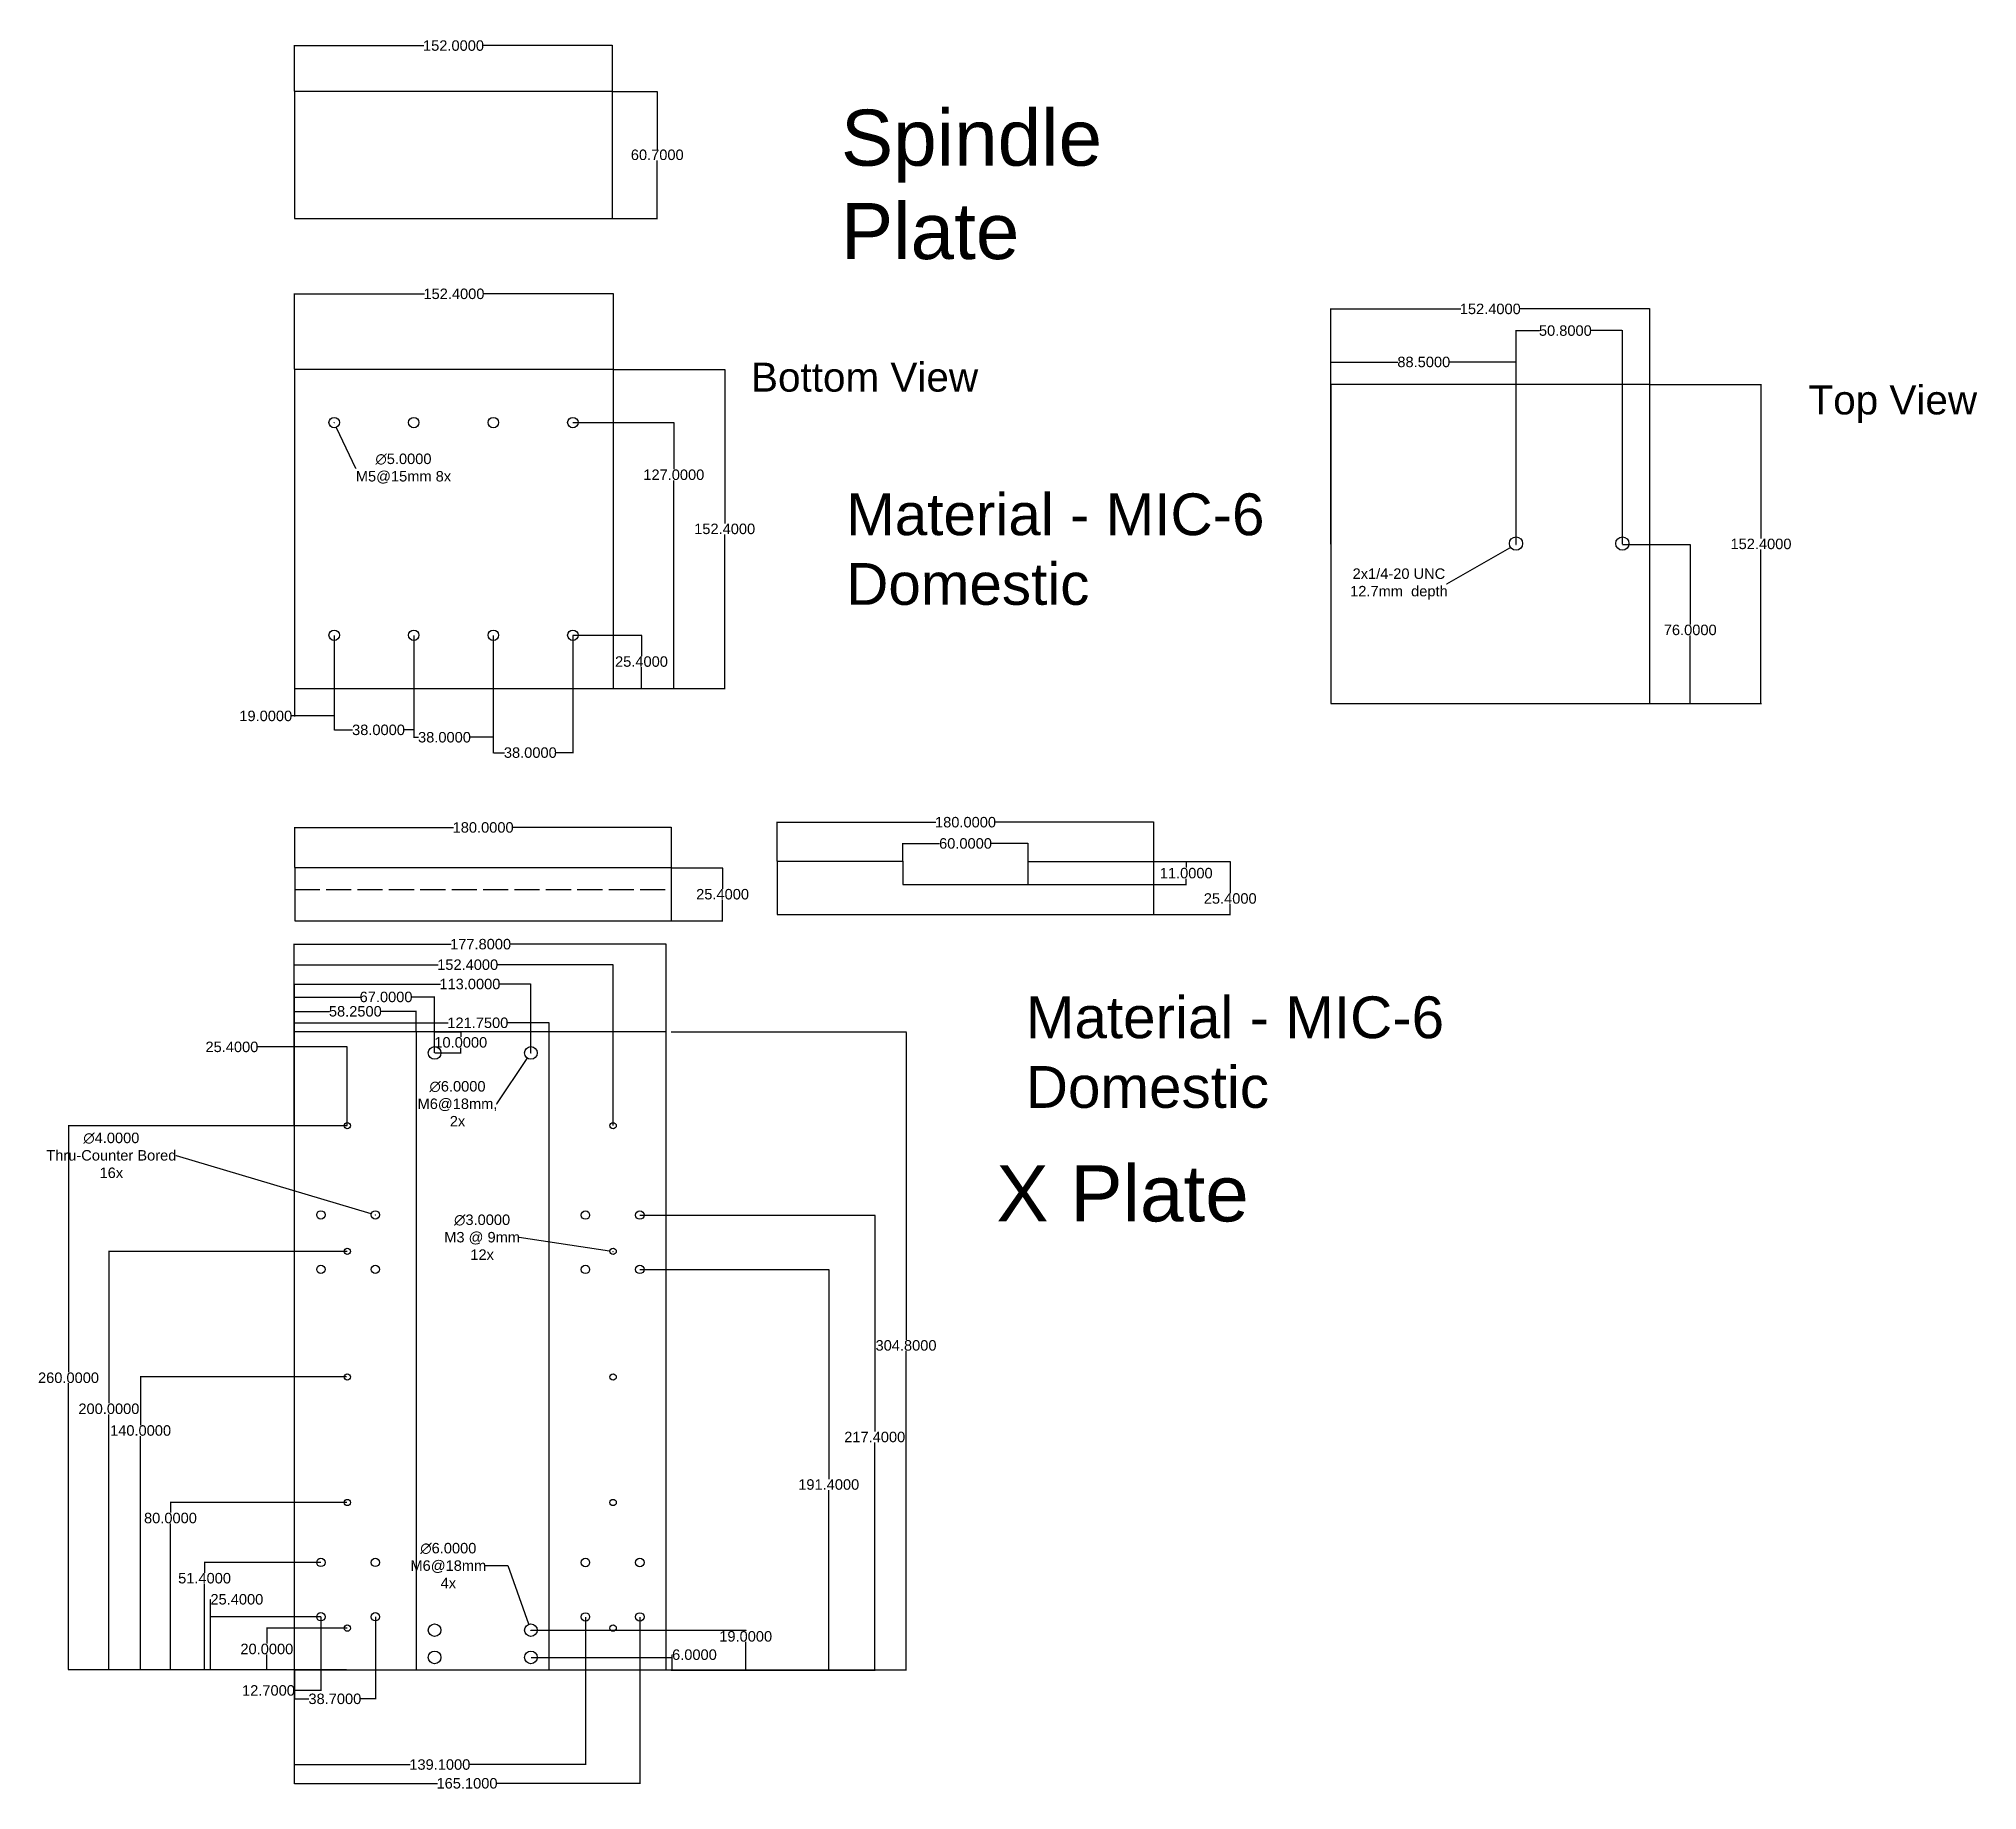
# Model space of a CAD drawing. Header units: inches. Extents: x -54 to 1859, y 85 to 1091.
# Drawn here: x 933 to 1859, y 85 to 922 of the extents above; entities that cross this region are included whole.
import ezdxf

# ---------------------------------------------------------------- set-up
doc = ezdxf.new("R2010")
doc.units = ezdxf.units.IN
doc.header["$MEASUREMENT"] = 0
doc.header["$PDMODE"] = 96
doc.linetypes.add('ACAD_ISO02W100', pattern=[15, 12, -3])
doc.styles.get("Standard").update_dxf_attribs({"font": 'arial.ttf'})
doc.dimstyles.get("Standard").update_dxf_attribs({"dimtxt": 5, "dimasz": 0.18, "dimexe": 0.18, "dimexo": 0.0625, "dimgap": 0.09, "dimtad": 0, "dimtih": 1, "dimtoh": 1, "dimdec": 4, "dimzin": 0, "dimdsep": 46, "dimtxsty": 'Standard', "dimcen": 0.09, "dimadec": 0, "dimazin": 0, "dimtfac": 1, "dimtdec": 4, "dimtofl": 0, "dimtmove": 0, "dimatfit": 3, "dimfxl": 1, "dimtolj": 1, "dimtzin": 0, "dimlwd": 30, "dimarcsym": 0})

msp = doc.modelspace()

# ---------------------------------------------------------------- texts
at = {"insert": (1316.0259, 888.05953), "char_height": 26.7753304, "width": 197.4866162, "attachment_point": 1}
msp.add_mtext('Spindle Plate ', dxfattribs=at)
at = {"attachment_point": 1}
for s, width, heights, insert, char_height in [('Bottom View', 141.5832985, [35.78069], (1273.0728, 767.18541), 13.8350784), ('Top View', 141.5832985, [35.78069], (1778.22941, 756.28922), 13.835078), ('Material - MIC-6 Domestic', 260.8120034, [85.10151], (1318.52962, 704.72668), 19.9598997), ('Material - MIC-6 Domestic', 260.8120034, [85.10151], (1404.33769, 464.40953), 19.9598997), ('X Plate', 223.5012079, [71.5866], (1390.27381, 383.68302), 26.77533)]:
    msp.add_mtext_dynamic_manual_height_columns(s, width=width, gutter_width=1, heights=heights, dxfattribs=dict(at, insert=insert, char_height=char_height))

# ---------------------------------------------------------------- blocks, each defined once
blk = doc.blocks.new('*U21')
blk.add_circle((0, 0), 2.5)
blk = doc.blocks.new('*U22')
at = {"color": 0, "linetype": 'ByBlock', "lineweight": -2, "transparency": 16777216}
for p in [(769, 646), (807, 646), (845, 646), (883, 646)]:
    blk.add_blockref('*U21', p, dxfattribs=at)
blk = doc.blocks.new('*U23')
blk.add_circle((0, 0), 2.5)
blk = doc.blocks.new('*U24')
at = {"color": 0, "linetype": 'ByBlock', "lineweight": -2, "transparency": 16777216}
for p in [(769, 758), (807, 758), (845, 758), (883, 758)]:
    blk.add_blockref('*U23', p, dxfattribs=at)
blk = doc.blocks.new('*D25')
at = {"color": 0, "lineweight": -2, "transparency": 16777216}
for p, q in [((1054.95, 631.49), (1054.95, 598.21)), ((1073.95, 636.89), (1073.95, 598.21))]:
    blk.add_line(p, q, dxfattribs=at)
at = {"color": 0, "lineweight": 30, "transparency": 16777216}
for p, q in [((1054.95, 598.39), (1053.42, 598.39)), ((1073.77, 598.39), (1055.13, 598.39))]:
    blk.add_line(p, q, dxfattribs=at)
at = {"color": 0, "transparency": 16777216}
for points in [[(1055.13, 598.42), (1055.13, 598.36), (1054.95, 598.39)], [(1073.77, 598.42), (1073.77, 598.36), (1073.95, 598.39)]]:
    blk.add_solid(points, dxfattribs=at)
at = {"layer": 'Defpoints', "color": 0, "transparency": 16777216}
for p in [(1054.95, 631.55), (1073.95, 636.95), (1054.95, 598.39)]:
    blk.add_point(p, dxfattribs=at)
at = {"color": 0, "transparency": 16777216, "insert": (1041.25, 598.39), "char_height": 5, "attachment_point": 5}
blk.add_mtext('\\A1;19.0000', dxfattribs=at)
blk = doc.blocks.new('*D26')
at = {"color": 0, "lineweight": -2, "transparency": 16777216}
for p, q in [((1073.95, 631.55), (1073.95, 591.55)), ((1111.95, 636.89), (1111.95, 591.55))]:
    blk.add_line(p, q, dxfattribs=at)
at = {"color": 0, "lineweight": 30, "transparency": 16777216}
for p, q in [((1074.13, 591.73), (1082.71, 591.73)), ((1111.77, 591.73), (1107.51, 591.73))]:
    blk.add_line(p, q, dxfattribs=at)
at = {"color": 0, "transparency": 16777216}
for points in [[(1074.13, 591.76), (1074.13, 591.7), (1073.95, 591.73)], [(1111.77, 591.76), (1111.77, 591.7), (1111.95, 591.73)]]:
    blk.add_solid(points, dxfattribs=at)
at = {"layer": 'Defpoints', "color": 0, "transparency": 16777216}
for p in [(1073.95, 631.61), (1111.95, 636.95), (1111.95, 591.73)]:
    blk.add_point(p, dxfattribs=at)
at = {"color": 0, "transparency": 16777216, "insert": (1095.11, 591.73), "char_height": 5, "attachment_point": 5}
blk.add_mtext('\\A1;38.0000', dxfattribs=at)
blk = doc.blocks.new('*D27')
at = {"color": 0, "lineweight": -2, "transparency": 16777216}
for p, q in [((1111.95, 636.89), (1111.95, 588.02)), ((1149.95, 636.89), (1149.95, 588.02))]:
    blk.add_line(p, q, dxfattribs=at)
at = {"color": 0, "lineweight": 30, "transparency": 16777216}
for p, q in [((1112.13, 588.2), (1114.22, 588.2)), ((1149.77, 588.2), (1139.03, 588.2))]:
    blk.add_line(p, q, dxfattribs=at)
at = {"color": 0, "transparency": 16777216}
for points in [[(1112.13, 588.23), (1112.13, 588.17), (1111.95, 588.2)], [(1149.77, 588.23), (1149.77, 588.17), (1149.95, 588.2)]]:
    blk.add_solid(points, dxfattribs=at)
at = {"layer": 'Defpoints', "color": 0, "transparency": 16777216}
for p in [(1111.95, 636.95), (1149.95, 636.95), (1149.95, 588.2)]:
    blk.add_point(p, dxfattribs=at)
at = {"color": 0, "transparency": 16777216, "insert": (1126.63, 588.2), "char_height": 5, "attachment_point": 5}
blk.add_mtext('\\A1;38.0000', dxfattribs=at)
blk = doc.blocks.new('*D28')
at = {"color": 0, "lineweight": -2, "transparency": 16777216}
for p, q in [((1149.95, 636.89), (1149.95, 580.68)), ((1187.95, 636.89), (1187.95, 580.68))]:
    blk.add_line(p, q, dxfattribs=at)
at = {"color": 0, "lineweight": 30, "transparency": 16777216}
for p, q in [((1150.13, 580.86), (1155.23, 580.86)), ((1187.77, 580.86), (1180.03, 580.86))]:
    blk.add_line(p, q, dxfattribs=at)
at = {"color": 0, "transparency": 16777216}
for points in [[(1150.13, 580.89), (1150.13, 580.83), (1149.95, 580.86)], [(1187.77, 580.89), (1187.77, 580.83), (1187.95, 580.86)]]:
    blk.add_solid(points, dxfattribs=at)
at = {"layer": 'Defpoints', "color": 0, "transparency": 16777216}
for p in [(1149.95, 636.95), (1187.95, 636.95), (1187.95, 580.86)]:
    blk.add_point(p, dxfattribs=at)
at = {"color": 0, "transparency": 16777216, "insert": (1167.63, 580.86), "char_height": 5, "attachment_point": 5}
blk.add_mtext('\\A1;38.0000', dxfattribs=at)
blk = doc.blocks.new('*D29')
at = {"color": 0, "lineweight": -2, "transparency": 16777216}
for p, q in [((1188.02, 636.95), (1220.92, 636.95)), ((1188.02, 611.55), (1220.92, 611.55))]:
    blk.add_line(p, q, dxfattribs=at)
at = {"color": 0, "lineweight": 30, "transparency": 16777216}
for p, q in [((1220.74, 636.77), (1220.74, 627.01)), ((1220.74, 611.73), (1220.74, 621.72))]:
    blk.add_line(p, q, dxfattribs=at)
at = {"color": 0, "transparency": 16777216}
for points in [[(1220.71, 636.77), (1220.77, 636.77), (1220.74, 636.95)], [(1220.71, 611.73), (1220.77, 611.73), (1220.74, 611.55)]]:
    blk.add_solid(points, dxfattribs=at)
at = {"layer": 'Defpoints', "color": 0, "transparency": 16777216}
for p in [(1187.95, 636.95), (1187.95, 611.55), (1220.74, 611.55)]:
    blk.add_point(p, dxfattribs=at)
at = {"color": 0, "transparency": 16777216, "insert": (1220.74, 624.36), "char_height": 5, "attachment_point": 5}
blk.add_mtext('\\A1;25.4000', dxfattribs=at)
blk = doc.blocks.new('*D30')
at = {"color": 0, "lineweight": -2, "transparency": 16777216}
for p, q in [((1188.02, 738.55), (1236.36, 738.55)), ((1188.08, 611.55), (1236.36, 611.55))]:
    blk.add_line(p, q, dxfattribs=at)
at = {"color": 0, "lineweight": 30, "transparency": 16777216}
for p, q in [((1236.18, 738.37), (1236.18, 716.25)), ((1236.18, 611.73), (1236.18, 710.96))]:
    blk.add_line(p, q, dxfattribs=at)
at = {"color": 0, "transparency": 16777216}
for points in [[(1236.15, 738.37), (1236.21, 738.37), (1236.18, 738.55)], [(1236.15, 611.73), (1236.21, 611.73), (1236.18, 611.55)]]:
    blk.add_solid(points, dxfattribs=at)
at = {"layer": 'Defpoints', "color": 0, "transparency": 16777216}
for p in [(1187.95, 738.55), (1188.02, 611.55), (1236.18, 611.55)]:
    blk.add_point(p, dxfattribs=at)
at = {"color": 0, "transparency": 16777216, "insert": (1236.18, 713.61), "char_height": 5, "attachment_point": 5}
blk.add_mtext('\\A1;127.0000', dxfattribs=at)
blk = doc.blocks.new('*U49')
blk.add_circle((55, 0), 1.5)
blk = doc.blocks.new('*U50')
at = {"color": 0, "linetype": 'ByBlock', "lineweight": -2, "transparency": 16777216, "rotation": 270}
for p in [(725, 400), (725, 340), (725, 280), (725, 220), (725, 160)]:
    blk.add_blockref('*U49', p, dxfattribs=at)
blk = doc.blocks.new('*U51')
blk.add_circle((55, 0), 1.5)
blk = doc.blocks.new('*U52')
at = {"color": 0, "linetype": 'ByBlock', "lineweight": -2, "transparency": 16777216, "rotation": 270}
for p in [(725, 400), (725, 340), (725, 280), (725, 220), (725, 160)]:
    blk.add_blockref('*U51', p, dxfattribs=at)
blk = doc.blocks.new('*D53')
at = {"color": 0, "lineweight": -2, "transparency": 16777216}
for p, q in [((1167.97, 148.62), (1235.56, 148.62)), ((1174.97, 142.62), (1235.56, 142.62))]:
    blk.add_line(p, q, dxfattribs=at)
at = {"color": 0, "lineweight": 30, "transparency": 16777216}
for p, q in [((1235.38, 148.62), (1235.38, 149.9)), ((1235.38, 149.9), (1235.56, 149.9)), ((1235.38, 142.8), (1235.38, 148.44))]:
    blk.add_line(p, q, dxfattribs=at)
at = {"color": 0, "transparency": 16777216}
for points in [[(1235.35, 148.44), (1235.41, 148.44), (1235.38, 148.62)], [(1235.35, 142.8), (1235.41, 142.8), (1235.38, 142.62)]]:
    blk.add_solid(points, dxfattribs=at)
at = {"layer": 'Defpoints', "color": 0, "transparency": 16777216}
for p in [(1167.91, 148.62), (1235.38, 148.62), (1174.91, 142.62)]:
    blk.add_point(p, dxfattribs=at)
at = {"color": 0, "transparency": 16777216, "insert": (1246.04, 149.9), "char_height": 5, "attachment_point": 5}
blk.add_mtext('\\A1;6.0000', dxfattribs=at)
blk = doc.blocks.new('*D54')
at = {"color": 0, "lineweight": -2, "transparency": 16777216}
for p, q in [((1079.91, 222.62), (995.55, 222.62)), ((1079.85, 142.62), (995.55, 142.62))]:
    blk.add_line(p, q, dxfattribs=at)
at = {"color": 0, "lineweight": 30, "transparency": 16777216}
for p, q in [((995.73, 222.44), (995.73, 217.83)), ((995.73, 142.8), (995.73, 212.55))]:
    blk.add_line(p, q, dxfattribs=at)
at = {"color": 0, "transparency": 16777216}
for points in [[(995.7, 222.44), (995.76, 222.44), (995.73, 222.62)], [(995.7, 142.8), (995.76, 142.8), (995.73, 142.62)]]:
    blk.add_solid(points, dxfattribs=at)
at = {"layer": 'Defpoints', "color": 0, "transparency": 16777216}
for p in [(1079.97, 222.62), (995.73, 142.62), (1079.91, 142.62)]:
    blk.add_point(p, dxfattribs=at)
at = {"color": 0, "transparency": 16777216, "insert": (995.73, 215.19), "char_height": 5, "attachment_point": 5}
blk.add_mtext('\\A1;80.0000', dxfattribs=at)
blk = doc.blocks.new('*D55')
at = {"color": 0, "lineweight": -2, "transparency": 16777216}
for p, q in [((1079.85, 282.62), (981.28, 282.62)), ((1079.79, 142.62), (981.28, 142.62))]:
    blk.add_line(p, q, dxfattribs=at)
at = {"color": 0, "lineweight": 30, "transparency": 16777216}
for p, q in [((981.46, 282.44), (981.46, 259.64)), ((981.46, 142.8), (981.46, 254.36))]:
    blk.add_line(p, q, dxfattribs=at)
at = {"color": 0, "transparency": 16777216}
for points in [[(981.43, 282.44), (981.49, 282.44), (981.46, 282.62)], [(981.43, 142.8), (981.49, 142.8), (981.46, 142.62)]]:
    blk.add_solid(points, dxfattribs=at)
at = {"layer": 'Defpoints', "color": 0, "transparency": 16777216}
for p in [(1079.91, 282.62), (981.46, 142.62), (1079.85, 142.62)]:
    blk.add_point(p, dxfattribs=at)
at = {"color": 0, "transparency": 16777216, "insert": (981.46, 257), "char_height": 5, "attachment_point": 5}
blk.add_mtext('\\A1;140.0000', dxfattribs=at)
blk = doc.blocks.new('*D56')
at = {"color": 0, "lineweight": -2, "transparency": 16777216}
for p, q in [((1167.97, 161.62), (1270.7, 161.62)), ((1234.91, 142.62), (1270.7, 142.62))]:
    blk.add_line(p, q, dxfattribs=at)
at = {"color": 0, "lineweight": 30, "transparency": 16777216}
for p, q in [((1270.52, 161.44), (1270.52, 161.28)), ((1270.52, 142.8), (1270.52, 156))]:
    blk.add_line(p, q, dxfattribs=at)
at = {"color": 0, "transparency": 16777216}
for points in [[(1270.49, 161.44), (1270.55, 161.44), (1270.52, 161.62)], [(1270.49, 142.8), (1270.55, 142.8), (1270.52, 142.62)]]:
    blk.add_solid(points, dxfattribs=at)
at = {"layer": 'Defpoints', "color": 0, "transparency": 16777216}
for p in [(1167.91, 161.62), (1234.85, 142.62), (1270.52, 142.62)]:
    blk.add_point(p, dxfattribs=at)
at = {"color": 0, "transparency": 16777216, "insert": (1270.52, 158.64), "char_height": 5, "attachment_point": 5}
blk.add_mtext('\\A1;19.0000', dxfattribs=at)
blk = doc.blocks.new('*D57')
at = {"color": 0, "lineweight": -2, "transparency": 16777216}
for p, q in [((1054.91, 412.74), (1054.91, 464.31)), ((1121.91, 437.48), (1121.91, 464.31))]:
    blk.add_line(p, q, dxfattribs=at)
at = {"color": 0, "lineweight": 30, "transparency": 16777216}
for p, q in [((1055.09, 464.13), (1086.31, 464.13)), ((1121.73, 464.13), (1111.14, 464.13))]:
    blk.add_line(p, q, dxfattribs=at)
at = {"color": 0, "transparency": 16777216}
for points in [[(1055.09, 464.16), (1055.09, 464.1), (1054.91, 464.13)], [(1121.73, 464.16), (1121.73, 464.1), (1121.91, 464.13)]]:
    blk.add_solid(points, dxfattribs=at)
at = {"layer": 'Defpoints', "color": 0, "transparency": 16777216}
for p in [(1054.91, 464.13), (1121.91, 437.42), (1054.91, 412.68)]:
    blk.add_point(p, dxfattribs=at)
at = {"color": 0, "transparency": 16777216, "insert": (1098.72, 464.13), "char_height": 5, "attachment_point": 5}
blk.add_mtext('\\A1;67.0000', dxfattribs=at)
blk = doc.blocks.new('*D58')
at = {"color": 0, "lineweight": -2, "transparency": 16777216}
for p, q in [((1054.91, 412.8), (1054.91, 470.48)), ((1167.91, 437.48), (1167.91, 470.48))]:
    blk.add_line(p, q, dxfattribs=at)
at = {"color": 0, "lineweight": 30, "transparency": 16777216}
for p, q in [((1055.09, 470.3), (1124.66, 470.3)), ((1167.73, 470.3), (1152.88, 470.3))]:
    blk.add_line(p, q, dxfattribs=at)
at = {"color": 0, "transparency": 16777216}
for points in [[(1055.09, 470.33), (1055.09, 470.27), (1054.91, 470.3)], [(1167.73, 470.33), (1167.73, 470.27), (1167.91, 470.3)]]:
    blk.add_solid(points, dxfattribs=at)
at = {"layer": 'Defpoints', "color": 0, "transparency": 16777216}
for p in [(1054.91, 470.3), (1167.91, 437.42), (1054.91, 412.74)]:
    blk.add_point(p, dxfattribs=at)
at = {"color": 0, "transparency": 16777216, "insert": (1138.77, 470.3), "char_height": 5, "attachment_point": 5}
blk.add_mtext('\\A1;113.0000', dxfattribs=at)
blk = doc.blocks.new('*D59')
at = {"color": 0, "lineweight": -2, "transparency": 16777216}
for p, q in [((1235.15, 525.91), (1259.66, 525.91)), ((1235.15, 500.51), (1259.66, 500.51))]:
    blk.add_line(p, q, dxfattribs=at)
at = {"color": 0, "lineweight": 30, "transparency": 16777216}
for p, q in [((1259.48, 525.73), (1259.48, 515.86)), ((1259.48, 500.69), (1259.48, 510.57))]:
    blk.add_line(p, q, dxfattribs=at)
at = {"color": 0, "transparency": 16777216}
for points in [[(1259.45, 525.73), (1259.51, 525.73), (1259.48, 525.91)], [(1259.45, 500.69), (1259.51, 500.69), (1259.48, 500.51)]]:
    blk.add_solid(points, dxfattribs=at)
at = {"layer": 'Defpoints', "color": 0, "transparency": 16777216}
for p in [(1235.09, 525.91), (1235.09, 500.51), (1259.48, 500.51)]:
    blk.add_point(p, dxfattribs=at)
at = {"color": 0, "transparency": 16777216, "insert": (1259.48, 513.21), "char_height": 5, "attachment_point": 5}
blk.add_mtext('\\A1;25.4000', dxfattribs=at)
blk = doc.blocks.new('*D60')
at = {"color": 0, "lineweight": -2, "transparency": 16777216}
for p, q in [((1055.09, 525.98), (1055.09, 545.29)), ((1235.09, 525.98), (1235.09, 545.29))]:
    blk.add_line(p, q, dxfattribs=at)
at = {"color": 0, "lineweight": 30, "transparency": 16777216}
for p, q in [((1055.27, 545.11), (1130.98, 545.11)), ((1234.91, 545.11), (1159.2, 545.11))]:
    blk.add_line(p, q, dxfattribs=at)
at = {"color": 0, "transparency": 16777216}
for points in [[(1055.27, 545.14), (1055.27, 545.08), (1055.09, 545.11)], [(1234.91, 545.14), (1234.91, 545.08), (1235.09, 545.11)]]:
    blk.add_solid(points, dxfattribs=at)
at = {"layer": 'Defpoints', "color": 0, "transparency": 16777216}
for p in [(1055.09, 545.11), (1055.09, 525.91), (1235.09, 525.91)]:
    blk.add_point(p, dxfattribs=at)
at = {"color": 0, "transparency": 16777216, "insert": (1145.09, 545.11), "char_height": 5, "attachment_point": 5}
blk.add_mtext('\\A1;180.0000', dxfattribs=at)
blk = doc.blocks.new('*D61')
at = {"color": 0, "lineweight": -2, "transparency": 16777216}
for p, q in [((1207.02, 896.81), (1228.45, 896.81)), ((1207.02, 836.11), (1228.45, 836.11))]:
    blk.add_line(p, q, dxfattribs=at)
at = {"color": 0, "lineweight": 30, "transparency": 16777216}
for p, q in [((1228.27, 896.63), (1228.27, 869.1)), ((1228.27, 836.29), (1228.27, 863.82))]:
    blk.add_line(p, q, dxfattribs=at)
at = {"color": 0, "transparency": 16777216}
for points in [[(1228.24, 896.63), (1228.3, 896.63), (1228.27, 896.81)], [(1228.24, 836.29), (1228.3, 836.29), (1228.27, 836.11)]]:
    blk.add_solid(points, dxfattribs=at)
at = {"layer": 'Defpoints', "color": 0, "transparency": 16777216}
for p in [(1206.95, 896.81), (1206.95, 836.11), (1228.27, 836.11)]:
    blk.add_point(p, dxfattribs=at)
at = {"color": 0, "transparency": 16777216, "insert": (1228.27, 866.46), "char_height": 5, "attachment_point": 5}
blk.add_mtext('\\A1;60.7000', dxfattribs=at)
blk = doc.blocks.new('*D62')
at = {"color": 0, "lineweight": -2, "transparency": 16777216}
for p, q in [((1054.95, 896.87), (1054.95, 918.83)), ((1206.95, 896.87), (1206.95, 918.83))]:
    blk.add_line(p, q, dxfattribs=at)
at = {"color": 0, "lineweight": 30, "transparency": 16777216}
for p, q in [((1055.13, 918.65), (1116.84, 918.65)), ((1206.77, 918.65), (1145.06, 918.65))]:
    blk.add_line(p, q, dxfattribs=at)
at = {"color": 0, "transparency": 16777216}
for points in [[(1055.13, 918.68), (1055.13, 918.62), (1054.95, 918.65)], [(1206.77, 918.68), (1206.77, 918.62), (1206.95, 918.65)]]:
    blk.add_solid(points, dxfattribs=at)
at = {"layer": 'Defpoints', "color": 0, "transparency": 16777216}
for p in [(1054.95, 918.65), (1054.95, 896.81), (1206.95, 896.81)]:
    blk.add_point(p, dxfattribs=at)
at = {"color": 0, "transparency": 16777216, "insert": (1130.95, 918.65), "char_height": 5, "attachment_point": 5}
blk.add_mtext('\\A1;152.0000', dxfattribs=at)
blk = doc.blocks.new('*D65')
at = {"color": 0, "lineweight": 30, "transparency": 16777216}
blk.add_line((1162.32, 349.38), (1205.52, 342.87), dxfattribs=at)
at = {"color": 0, "lineweight": -2, "transparency": 16777216}
for p, q in [((1207.19, 342.53), (1207.19, 342.71)), ((1207.1, 342.62), (1207.28, 342.62))]:
    blk.add_line(p, q, dxfattribs=at)
at = {"color": 0, "transparency": 16777216}
blk.add_solid([(1205.53, 342.9), (1205.52, 342.84), (1205.7, 342.84)], dxfattribs=at)
at = {"layer": 'Defpoints', "color": 0, "transparency": 16777216}
for p in [(1205.7, 342.84), (1208.67, 342.39)]:
    blk.add_point(p, dxfattribs=at)
at = {"color": 0, "transparency": 16777216, "insert": (1144.61, 349.38), "char_height": 5, "attachment_point": 5}
blk.add_mtext('\\A1;∅3.0000\\PM3 @ 9mm\\P12x', dxfattribs=at)
blk = doc.blocks.new('*D67')
at = {"color": 0, "lineweight": -2, "transparency": 16777216}
for p, q in [((1073.86, 738.55), (1074.04, 738.55)), ((1073.95, 738.46), (1073.95, 738.64))]:
    blk.add_line(p, q, dxfattribs=at)
at = {"color": 0, "lineweight": 30, "transparency": 16777216}
for p, q in [((1084.3, 716.58), (1075.1, 736.12)), ((1084.48, 716.58), (1084.3, 716.58))]:
    blk.add_line(p, q, dxfattribs=at)
at = {"color": 0, "transparency": 16777216}
blk.add_solid([(1075.12, 736.14), (1075.07, 736.11), (1075.02, 736.29)], dxfattribs=at)
at = {"layer": 'Defpoints', "color": 0, "transparency": 16777216}
for p in [(1072.89, 740.81), (1075.02, 736.29)]:
    blk.add_point(p, dxfattribs=at)
at = {"color": 0, "transparency": 16777216, "insert": (1107.04, 716.58), "char_height": 5, "attachment_point": 5}
blk.add_mtext('\\A1;∅5.0000\\PM5@15mm 8x', dxfattribs=at)
blk = doc.blocks.new('*D69')
at = {"color": 0, "lineweight": -2, "transparency": 16777216}
for p, q in [((1167.82, 437.42), (1168, 437.42)), ((1167.91, 437.33), (1167.91, 437.51))]:
    blk.add_line(p, q, dxfattribs=at)
at = {"color": 0, "lineweight": 30, "transparency": 16777216}
for p, q in [((1151.62, 413.13), (1166.14, 434.78)), ((1151.44, 413.13), (1151.62, 413.13))]:
    blk.add_line(p, q, dxfattribs=at)
at = {"color": 0, "transparency": 16777216}
blk.add_solid([(1166.11, 434.79), (1166.16, 434.76), (1166.24, 434.92)], dxfattribs=at)
at = {"layer": 'Defpoints', "color": 0, "transparency": 16777216}
for p in [(1169.58, 439.91), (1166.24, 434.92)]:
    blk.add_point(p, dxfattribs=at)
at = {"color": 0, "transparency": 16777216, "insert": (1132.85, 413.13), "char_height": 5, "attachment_point": 5}
blk.add_mtext('\\A1;∅6.0000\\PM6@18mm,\\P2x', dxfattribs=at)
blk = doc.blocks.new('*D71')
at = {"color": 0, "lineweight": 30, "transparency": 16777216}
for p, q in [((1146.17, 192.48), (1156.82, 192.48)), ((1156.82, 192.48), (1166.83, 164.61))]:
    blk.add_line(p, q, dxfattribs=at)
at = {"color": 0, "lineweight": -2, "transparency": 16777216}
for p, q in [((1167.82, 161.62), (1168, 161.62)), ((1167.91, 161.53), (1167.91, 161.71))]:
    blk.add_line(p, q, dxfattribs=at)
at = {"color": 0, "transparency": 16777216}
blk.add_solid([(1166.86, 164.62), (1166.81, 164.6), (1166.9, 164.44)], dxfattribs=at)
at = {"layer": 'Defpoints', "color": 0, "transparency": 16777216}
for p in [(1166.9, 164.44), (1168.93, 158.79)]:
    blk.add_point(p, dxfattribs=at)
at = {"color": 0, "transparency": 16777216, "insert": (1128.47, 192.48), "char_height": 5, "attachment_point": 5}
blk.add_mtext('\\A1;∅6.0000\\PM6@18mm\\P4x', dxfattribs=at)
blk = doc.blocks.new('*D72')
at = {"color": 0, "lineweight": 30, "transparency": 16777216}
for p, q in [((1014.83, 168.02), (1014.83, 176.35)), ((1014.83, 176.35), (1015.01, 176.35)), ((1014.83, 142.8), (1014.83, 167.84))]:
    blk.add_line(p, q, dxfattribs=at)
at = {"color": 0, "lineweight": -2, "transparency": 16777216}
for p, q in [((1067.55, 168.02), (1014.65, 168.02)), ((1054.85, 142.62), (1014.65, 142.62))]:
    blk.add_line(p, q, dxfattribs=at)
at = {"color": 0, "transparency": 16777216}
for points in [[(1014.8, 167.84), (1014.86, 167.84), (1014.83, 168.02)], [(1014.8, 142.8), (1014.86, 142.8), (1014.83, 142.62)]]:
    blk.add_solid(points, dxfattribs=at)
at = {"layer": 'Defpoints', "color": 0, "transparency": 16777216}
for p in [(1067.61, 168.02), (1014.83, 142.62), (1054.91, 142.62)]:
    blk.add_point(p, dxfattribs=at)
at = {"color": 0, "transparency": 16777216, "insert": (1027.45, 176.35), "char_height": 5, "attachment_point": 5}
blk.add_mtext('\\A1;25.4000', dxfattribs=at)
blk = doc.blocks.new('*D73')
at = {"color": 0, "lineweight": -2, "transparency": 16777216}
for p, q in [((1067.61, 167.95), (1067.61, 132.64)), ((1054.91, 142.43), (1054.91, 132.64))]:
    blk.add_line(p, q, dxfattribs=at)
at = {"color": 0, "lineweight": 30, "transparency": 16777216}
for p, q in [((1054.91, 132.82), (1054.73, 132.82)), ((1067.43, 132.82), (1055.09, 132.82))]:
    blk.add_line(p, q, dxfattribs=at)
at = {"color": 0, "transparency": 16777216}
for points in [[(1055.09, 132.85), (1055.09, 132.79), (1054.91, 132.82)], [(1067.43, 132.85), (1067.43, 132.79), (1067.61, 132.82)]]:
    blk.add_solid(points, dxfattribs=at)
at = {"layer": 'Defpoints', "color": 0, "transparency": 16777216}
for p in [(1067.61, 168.02), (1054.91, 142.49), (1054.91, 132.82)]:
    blk.add_point(p, dxfattribs=at)
at = {"color": 0, "transparency": 16777216, "insert": (1042.56, 132.82), "char_height": 5, "attachment_point": 5}
blk.add_mtext('\\A1;12.7000', dxfattribs=at)
blk = doc.blocks.new('*D74')
at = {"color": 0, "lineweight": -2, "transparency": 16777216}
for p, q in [((1093.61, 167.95), (1093.61, 128.62)), ((1054.91, 142.37), (1054.91, 128.62))]:
    blk.add_line(p, q, dxfattribs=at)
at = {"color": 0, "lineweight": 30, "transparency": 16777216}
for p, q in [((1055.09, 128.8), (1061.86, 128.8)), ((1093.43, 128.8), (1086.66, 128.8))]:
    blk.add_line(p, q, dxfattribs=at)
at = {"color": 0, "transparency": 16777216}
for points in [[(1055.09, 128.83), (1055.09, 128.77), (1054.91, 128.8)], [(1093.43, 128.83), (1093.43, 128.77), (1093.61, 128.8)]]:
    blk.add_solid(points, dxfattribs=at)
at = {"layer": 'Defpoints', "color": 0, "transparency": 16777216}
for p in [(1093.61, 168.02), (1054.91, 142.43), (1054.91, 128.8)]:
    blk.add_point(p, dxfattribs=at)
at = {"color": 0, "transparency": 16777216, "insert": (1074.26, 128.8), "char_height": 5, "attachment_point": 5}
blk.add_mtext('\\A1;38.7000', dxfattribs=at)
blk = doc.blocks.new('*D75')
at = {"color": 0, "lineweight": -2, "transparency": 16777216}
for p, q in [((1193.95, 167.89), (1193.95, 97.23)), ((1054.85, 142.55), (1054.85, 97.23))]:
    blk.add_line(p, q, dxfattribs=at)
at = {"color": 0, "lineweight": 30, "transparency": 16777216}
for p, q in [((1055.03, 97.41), (1110.29, 97.41)), ((1193.77, 97.41), (1138.51, 97.41))]:
    blk.add_line(p, q, dxfattribs=at)
at = {"color": 0, "transparency": 16777216}
for points in [[(1055.03, 97.44), (1055.03, 97.38), (1054.85, 97.41)], [(1193.77, 97.44), (1193.77, 97.38), (1193.95, 97.41)]]:
    blk.add_solid(points, dxfattribs=at)
at = {"layer": 'Defpoints', "color": 0, "transparency": 16777216}
for p in [(1193.95, 167.96), (1054.85, 142.62), (1193.95, 97.41)]:
    blk.add_point(p, dxfattribs=at)
at = {"color": 0, "transparency": 16777216, "insert": (1124.4, 97.41), "char_height": 5, "attachment_point": 5}
blk.add_mtext('\\A1;139.1000', dxfattribs=at)
blk = doc.blocks.new('*D76')
at = {"color": 0, "lineweight": -2, "transparency": 16777216}
for p, q in [((1219.95, 167.89), (1219.95, 88.26)), ((1054.85, 142.55), (1054.85, 88.26))]:
    blk.add_line(p, q, dxfattribs=at)
at = {"color": 0, "lineweight": 30, "transparency": 16777216}
for p, q in [((1055.03, 88.44), (1123.29, 88.44)), ((1219.77, 88.44), (1151.51, 88.44))]:
    blk.add_line(p, q, dxfattribs=at)
at = {"color": 0, "transparency": 16777216}
for points in [[(1055.03, 88.47), (1055.03, 88.41), (1054.85, 88.44)], [(1219.77, 88.47), (1219.77, 88.41), (1219.95, 88.44)]]:
    blk.add_solid(points, dxfattribs=at)
at = {"layer": 'Defpoints', "color": 0, "transparency": 16777216}
for p in [(1219.95, 167.96), (1054.85, 142.62), (1054.85, 88.44)]:
    blk.add_point(p, dxfattribs=at)
at = {"color": 0, "transparency": 16777216, "insert": (1137.4, 88.44), "char_height": 5, "attachment_point": 5}
blk.add_mtext('\\A1;165.1000', dxfattribs=at)
blk = doc.blocks.new('*D77')
at = {"color": 0, "lineweight": -2, "transparency": 16777216}
for p, q in [((1067.55, 194.02), (1011.84, 194.02)), ((1054.79, 142.62), (1011.84, 142.62))]:
    blk.add_line(p, q, dxfattribs=at)
at = {"color": 0, "lineweight": 30, "transparency": 16777216}
for p, q in [((1012.02, 193.84), (1012.02, 189.07)), ((1012.02, 142.8), (1012.02, 183.79))]:
    blk.add_line(p, q, dxfattribs=at)
at = {"color": 0, "transparency": 16777216}
for points in [[(1011.99, 193.84), (1012.05, 193.84), (1012.02, 194.02)], [(1011.99, 142.8), (1012.05, 142.8), (1012.02, 142.62)]]:
    blk.add_solid(points, dxfattribs=at)
at = {"layer": 'Defpoints', "color": 0, "transparency": 16777216}
for p in [(1067.61, 194.02), (1012.02, 142.62), (1054.85, 142.62)]:
    blk.add_point(p, dxfattribs=at)
at = {"color": 0, "transparency": 16777216, "insert": (1012.02, 186.43), "char_height": 5, "attachment_point": 5}
blk.add_mtext('\\A1;51.4000', dxfattribs=at)
blk = doc.blocks.new('*D78')
at = {"color": 0, "lineweight": -2, "transparency": 16777216}
for p, q in [((1220.01, 333.96), (1310.37, 333.96)), ((1234.91, 142.56), (1310.37, 142.56))]:
    blk.add_line(p, q, dxfattribs=at)
at = {"color": 0, "lineweight": 30, "transparency": 16777216}
for p, q in [((1310.19, 333.78), (1310.19, 233.83)), ((1310.19, 142.74), (1310.19, 228.55))]:
    blk.add_line(p, q, dxfattribs=at)
at = {"color": 0, "transparency": 16777216}
for points in [[(1310.16, 333.78), (1310.22, 333.78), (1310.19, 333.96)], [(1310.16, 142.74), (1310.22, 142.74), (1310.19, 142.56)]]:
    blk.add_solid(points, dxfattribs=at)
at = {"layer": 'Defpoints', "color": 0, "transparency": 16777216}
for p in [(1219.95, 333.96), (1234.85, 142.56), (1310.19, 142.56)]:
    blk.add_point(p, dxfattribs=at)
at = {"color": 0, "transparency": 16777216, "insert": (1310.19, 231.19), "char_height": 5, "attachment_point": 5}
blk.add_mtext('\\A1;191.4000', dxfattribs=at)
blk = doc.blocks.new('*D79')
at = {"color": 0, "lineweight": -2, "transparency": 16777216}
for p, q in [((1220.01, 359.96), (1332.34, 359.96)), ((1234.91, 142.56), (1332.34, 142.56))]:
    blk.add_line(p, q, dxfattribs=at)
at = {"color": 0, "lineweight": 30, "transparency": 16777216}
for p, q in [((1332.16, 359.78), (1332.16, 256.54)), ((1332.16, 142.74), (1332.16, 251.26))]:
    blk.add_line(p, q, dxfattribs=at)
at = {"color": 0, "transparency": 16777216}
for points in [[(1332.13, 359.78), (1332.19, 359.78), (1332.16, 359.96)], [(1332.13, 142.74), (1332.19, 142.74), (1332.16, 142.56)]]:
    blk.add_solid(points, dxfattribs=at)
at = {"layer": 'Defpoints', "color": 0, "transparency": 16777216}
for p in [(1219.95, 359.96), (1234.85, 142.56), (1332.16, 142.56)]:
    blk.add_point(p, dxfattribs=at)
at = {"color": 0, "transparency": 16777216, "insert": (1332.16, 253.9), "char_height": 5, "attachment_point": 5}
blk.add_mtext('\\A1;217.4000', dxfattribs=at)
blk = doc.blocks.new('*D83')
at = {"color": 0, "lineweight": -2, "transparency": 16777216}
for p, q in [((1054.95, 764.01), (1054.95, 800.22)), ((1207.35, 764.01), (1207.35, 800.22))]:
    blk.add_line(p, q, dxfattribs=at)
at = {"color": 0, "lineweight": 30, "transparency": 16777216}
for p, q in [((1055.13, 800.04), (1117.04, 800.04)), ((1207.17, 800.04), (1145.26, 800.04))]:
    blk.add_line(p, q, dxfattribs=at)
at = {"color": 0, "transparency": 16777216}
for points in [[(1055.13, 800.07), (1055.13, 800.01), (1054.95, 800.04)], [(1207.17, 800.07), (1207.17, 800.01), (1207.35, 800.04)]]:
    blk.add_solid(points, dxfattribs=at)
at = {"layer": 'Defpoints', "color": 0, "transparency": 16777216}
for p in [(1054.95, 800.04), (1054.95, 763.95), (1207.35, 763.95)]:
    blk.add_point(p, dxfattribs=at)
at = {"color": 0, "transparency": 16777216, "insert": (1131.15, 800.04), "char_height": 5, "attachment_point": 5}
blk.add_mtext('\\A1;152.4000', dxfattribs=at)
blk = doc.blocks.new('*D84')
at = {"color": 0, "lineweight": -2, "transparency": 16777216}
for p, q in [((1207.42, 763.95), (1260.66, 763.95)), ((1207.42, 611.55), (1260.66, 611.55))]:
    blk.add_line(p, q, dxfattribs=at)
at = {"color": 0, "lineweight": 30, "transparency": 16777216}
for p, q in [((1260.48, 763.77), (1260.48, 690.39)), ((1260.48, 611.73), (1260.48, 685.11))]:
    blk.add_line(p, q, dxfattribs=at)
at = {"color": 0, "transparency": 16777216}
for points in [[(1260.45, 763.77), (1260.51, 763.77), (1260.48, 763.95)], [(1260.45, 611.73), (1260.51, 611.73), (1260.48, 611.55)]]:
    blk.add_solid(points, dxfattribs=at)
at = {"layer": 'Defpoints', "color": 0, "transparency": 16777216}
for p in [(1207.35, 763.95), (1207.35, 611.55), (1260.48, 611.55)]:
    blk.add_point(p, dxfattribs=at)
at = {"color": 0, "transparency": 16777216, "insert": (1260.48, 687.75), "char_height": 5, "attachment_point": 5}
blk.add_mtext('\\A1;152.4000', dxfattribs=at)
blk = doc.blocks.new('*D86')
at = {"color": 0, "lineweight": -2, "transparency": 16777216}
for p, q in [((1080.12, 402.62), (946.85, 402.62)), ((1054.79, 142.62), (946.85, 142.62))]:
    blk.add_line(p, q, dxfattribs=at)
at = {"color": 0, "lineweight": 30, "transparency": 16777216}
for p, q in [((947.03, 402.44), (947.03, 284.85)), ((947.03, 142.8), (947.03, 279.56))]:
    blk.add_line(p, q, dxfattribs=at)
at = {"color": 0, "transparency": 16777216}
for points in [[(947, 402.44), (947.06, 402.44), (947.03, 402.62)], [(947, 142.8), (947.06, 142.8), (947.03, 142.62)]]:
    blk.add_solid(points, dxfattribs=at)
at = {"layer": 'Defpoints', "color": 0, "transparency": 16777216}
for p in [(1080.19, 402.62), (947.03, 142.62), (1054.85, 142.62)]:
    blk.add_point(p, dxfattribs=at)
at = {"color": 0, "transparency": 16777216, "insert": (947.03, 282.2), "char_height": 5, "attachment_point": 5}
blk.add_mtext('\\A1;260.0000', dxfattribs=at)
blk = doc.blocks.new('*D87')
at = {"color": 0, "lineweight": -2, "transparency": 16777216}
for p, q in [((1234.85, 447.42), (1347.29, 447.42)), ((1234.97, 142.62), (1347.29, 142.62))]:
    blk.add_line(p, q, dxfattribs=at)
at = {"color": 0, "lineweight": 30, "transparency": 16777216}
for p, q in [((1347.11, 447.24), (1347.11, 300.3)), ((1347.11, 142.8), (1347.11, 295.02))]:
    blk.add_line(p, q, dxfattribs=at)
at = {"color": 0, "transparency": 16777216}
for points in [[(1347.08, 447.24), (1347.14, 447.24), (1347.11, 447.42)], [(1347.08, 142.8), (1347.14, 142.8), (1347.11, 142.62)]]:
    blk.add_solid(points, dxfattribs=at)
at = {"layer": 'Defpoints', "color": 0, "transparency": 16777216}
for p in [(1234.79, 447.42), (1347.11, 447.42), (1234.91, 142.62)]:
    blk.add_point(p, dxfattribs=at)
at = {"color": 0, "transparency": 16777216, "insert": (1347.11, 297.66), "char_height": 5, "attachment_point": 5}
blk.add_mtext('\\A1;304.8000', dxfattribs=at)
blk = doc.blocks.new('*D88')
at = {"color": 0, "lineweight": -2, "transparency": 16777216}
for p, q in [((1080.12, 342.62), (966.14, 342.62)), ((1054.72, 142.62), (966.14, 142.62))]:
    blk.add_line(p, q, dxfattribs=at)
at = {"color": 0, "lineweight": 30, "transparency": 16777216}
for p, q in [((966.32, 342.44), (966.32, 270.02)), ((966.32, 142.8), (966.32, 264.73))]:
    blk.add_line(p, q, dxfattribs=at)
at = {"color": 0, "transparency": 16777216}
for points in [[(966.29, 342.44), (966.35, 342.44), (966.32, 342.62)], [(966.29, 142.8), (966.35, 142.8), (966.32, 142.62)]]:
    blk.add_solid(points, dxfattribs=at)
at = {"layer": 'Defpoints', "color": 0, "transparency": 16777216}
for p in [(1080.19, 342.62), (966.32, 142.62), (1054.79, 142.62)]:
    blk.add_point(p, dxfattribs=at)
at = {"color": 0, "transparency": 16777216, "insert": (966.32, 267.38), "char_height": 5, "attachment_point": 5}
blk.add_mtext('\\A1;200.0000', dxfattribs=at)
blk = doc.blocks.new('*D95')
at = {"color": 0, "lineweight": -2, "transparency": 16777216}
for p, q in [((1054.79, 402.68), (1054.79, 479.72)), ((1207.19, 402.68), (1207.19, 479.72))]:
    blk.add_line(p, q, dxfattribs=at)
at = {"color": 0, "lineweight": 30, "transparency": 16777216}
for p, q in [((1054.97, 479.54), (1123.6, 479.54)), ((1207.01, 479.54), (1151.82, 479.54))]:
    blk.add_line(p, q, dxfattribs=at)
at = {"color": 0, "transparency": 16777216}
for points in [[(1054.97, 479.57), (1054.97, 479.51), (1054.79, 479.54)], [(1207.01, 479.57), (1207.01, 479.51), (1207.19, 479.54)]]:
    blk.add_solid(points, dxfattribs=at)
at = {"layer": 'Defpoints', "color": 0, "transparency": 16777216}
for p in [(1054.79, 479.54), (1054.79, 402.62), (1207.19, 402.62)]:
    blk.add_point(p, dxfattribs=at)
at = {"color": 0, "transparency": 16777216, "insert": (1137.71, 479.54), "char_height": 5, "attachment_point": 5}
blk.add_mtext('\\A1;152.4000', dxfattribs=at)
blk = doc.blocks.new('*D96')
at = {"color": 0, "lineweight": -2, "transparency": 16777216}
for p, q in [((1054.79, 447.48), (1054.79, 489.53)), ((1232.59, 447.48), (1232.59, 489.53))]:
    blk.add_line(p, q, dxfattribs=at)
at = {"color": 0, "lineweight": 30, "transparency": 16777216}
for p, q in [((1054.97, 489.35), (1129.77, 489.35)), ((1232.41, 489.35), (1157.98, 489.35))]:
    blk.add_line(p, q, dxfattribs=at)
at = {"color": 0, "transparency": 16777216}
for points in [[(1054.97, 489.38), (1054.97, 489.32), (1054.79, 489.35)], [(1232.41, 489.38), (1232.41, 489.32), (1232.59, 489.35)]]:
    blk.add_solid(points, dxfattribs=at)
at = {"layer": 'Defpoints', "color": 0, "transparency": 16777216}
for p in [(1054.79, 489.35), (1054.79, 447.42), (1232.59, 447.42)]:
    blk.add_point(p, dxfattribs=at)
at = {"color": 0, "transparency": 16777216, "insert": (1143.88, 489.35), "char_height": 5, "attachment_point": 5}
blk.add_mtext('\\A1;177.8000', dxfattribs=at)
blk = doc.blocks.new('*D97')
at = {"color": 0, "lineweight": 30, "transparency": 16777216}
for p, q in [((1054.79, 440.27), (1037.53, 440.27)), ((1080.01, 440.27), (1054.97, 440.27))]:
    blk.add_line(p, q, dxfattribs=at)
at = {"color": 0, "lineweight": -2, "transparency": 16777216}
for p, q in [((1054.79, 402.68), (1054.79, 440.45)), ((1080.19, 402.68), (1080.19, 440.45))]:
    blk.add_line(p, q, dxfattribs=at)
at = {"color": 0, "transparency": 16777216}
for points in [[(1054.97, 440.3), (1054.97, 440.24), (1054.79, 440.27)], [(1080.01, 440.3), (1080.01, 440.24), (1080.19, 440.27)]]:
    blk.add_solid(points, dxfattribs=at)
at = {"layer": 'Defpoints', "color": 0, "transparency": 16777216}
for p in [(1054.79, 440.27), (1054.79, 402.62), (1080.19, 402.62)]:
    blk.add_point(p, dxfattribs=at)
at = {"color": 0, "transparency": 16777216, "insert": (1025.08, 440.27), "char_height": 5, "attachment_point": 5}
blk.add_mtext('\\A1;25.4000', dxfattribs=at)
blk = doc.blocks.new('*D98')
at = {"color": 0, "lineweight": -2, "transparency": 16777216}
for p, q in [((1080.12, 162.62), (1041.59, 162.62)), ((1054.66, 142.62), (1041.59, 142.62))]:
    blk.add_line(p, q, dxfattribs=at)
at = {"color": 0, "lineweight": 30, "transparency": 16777216}
for p, q in [((1041.77, 162.44), (1041.77, 155.26)), ((1041.77, 142.8), (1041.77, 149.97))]:
    blk.add_line(p, q, dxfattribs=at)
at = {"color": 0, "transparency": 16777216}
for points in [[(1041.74, 162.44), (1041.8, 162.44), (1041.77, 162.62)], [(1041.74, 142.8), (1041.8, 142.8), (1041.77, 142.62)]]:
    blk.add_solid(points, dxfattribs=at)
at = {"layer": 'Defpoints', "color": 0, "transparency": 16777216}
for p in [(1080.19, 162.62), (1041.77, 142.62), (1054.72, 142.62)]:
    blk.add_point(p, dxfattribs=at)
at = {"color": 0, "transparency": 16777216, "insert": (1041.77, 152.62), "char_height": 5, "attachment_point": 5}
blk.add_mtext('\\A1;20.0000', dxfattribs=at)
blk = doc.blocks.new('*D104')
at = {"color": 0, "lineweight": -2, "transparency": 16777216}
for p, q in [((1054.91, 447.48), (1054.91, 457.45)), ((1113.16, 447.48), (1113.16, 457.45))]:
    blk.add_line(p, q, dxfattribs=at)
at = {"color": 0, "lineweight": 30, "transparency": 16777216}
for p, q in [((1055.09, 457.27), (1071.63, 457.27)), ((1112.98, 457.27), (1096.44, 457.27))]:
    blk.add_line(p, q, dxfattribs=at)
at = {"color": 0, "transparency": 16777216}
for points in [[(1055.09, 457.3), (1055.09, 457.24), (1054.91, 457.27)], [(1112.98, 457.3), (1112.98, 457.24), (1113.16, 457.27)]]:
    blk.add_solid(points, dxfattribs=at)
at = {"layer": 'Defpoints', "color": 0, "transparency": 16777216}
for p in [(1054.91, 457.27), (1054.91, 447.42), (1113.16, 447.42)]:
    blk.add_point(p, dxfattribs=at)
at = {"color": 0, "transparency": 16777216, "insert": (1084.04, 457.27), "char_height": 5, "attachment_point": 5}
blk.add_mtext('\\A1;58.2500', dxfattribs=at)
blk = doc.blocks.new('*D105')
at = {"color": 0, "lineweight": -2, "transparency": 16777216}
for p, q in [((1465.59, 528.9), (1502.16, 528.9)), ((1465.59, 503.5), (1502.16, 503.5))]:
    blk.add_line(p, q, dxfattribs=at)
at = {"color": 0, "lineweight": 30, "transparency": 16777216}
for p, q in [((1501.98, 528.72), (1501.98, 513.81)), ((1501.98, 503.68), (1501.98, 508.52))]:
    blk.add_line(p, q, dxfattribs=at)
at = {"color": 0, "transparency": 16777216}
for points in [[(1501.95, 528.72), (1502.01, 528.72), (1501.98, 528.9)], [(1501.95, 503.68), (1502.01, 503.68), (1501.98, 503.5)]]:
    blk.add_solid(points, dxfattribs=at)
at = {"layer": 'Defpoints', "color": 0, "transparency": 16777216}
for p in [(1465.53, 528.9), (1465.53, 503.5), (1501.98, 503.5)]:
    blk.add_point(p, dxfattribs=at)
at = {"color": 0, "transparency": 16777216, "insert": (1501.98, 511.17), "char_height": 5, "attachment_point": 5}
blk.add_mtext('\\A1;25.4000', dxfattribs=at)
blk = doc.blocks.new('*D106')
at = {"color": 0, "lineweight": -2, "transparency": 16777216}
for p, q in [((1285.53, 528.96), (1285.53, 547.8)), ((1465.53, 528.96), (1465.53, 547.8))]:
    blk.add_line(p, q, dxfattribs=at)
at = {"color": 0, "lineweight": 30, "transparency": 16777216}
for p, q in [((1285.71, 547.62), (1361.42, 547.62)), ((1465.35, 547.62), (1389.64, 547.62))]:
    blk.add_line(p, q, dxfattribs=at)
at = {"color": 0, "transparency": 16777216}
for points in [[(1285.71, 547.65), (1285.71, 547.59), (1285.53, 547.62)], [(1465.35, 547.65), (1465.35, 547.59), (1465.53, 547.62)]]:
    blk.add_solid(points, dxfattribs=at)
at = {"layer": 'Defpoints', "color": 0, "transparency": 16777216}
for p in [(1285.53, 547.62), (1285.53, 528.9), (1465.53, 528.9)]:
    blk.add_point(p, dxfattribs=at)
at = {"color": 0, "transparency": 16777216, "insert": (1375.53, 547.62), "char_height": 5, "attachment_point": 5}
blk.add_mtext('\\A1;180.0000', dxfattribs=at)
blk = doc.blocks.new('*D107')
at = {"color": 0, "lineweight": -2, "transparency": 16777216}
for p, q in [((1345.53, 528.96), (1345.53, 537.65)), ((1405.53, 528.96), (1405.53, 537.65))]:
    blk.add_line(p, q, dxfattribs=at)
at = {"color": 0, "lineweight": 30, "transparency": 16777216}
for p, q in [((1345.71, 537.47), (1363.12, 537.47)), ((1405.35, 537.47), (1387.95, 537.47))]:
    blk.add_line(p, q, dxfattribs=at)
at = {"color": 0, "transparency": 16777216}
for points in [[(1345.71, 537.5), (1345.71, 537.44), (1345.53, 537.47)], [(1405.35, 537.5), (1405.35, 537.44), (1405.53, 537.47)]]:
    blk.add_solid(points, dxfattribs=at)
at = {"layer": 'Defpoints', "color": 0, "transparency": 16777216}
for p in [(1345.53, 537.47), (1345.53, 528.9), (1405.53, 528.9)]:
    blk.add_point(p, dxfattribs=at)
at = {"color": 0, "transparency": 16777216, "insert": (1375.53, 537.47), "char_height": 5, "attachment_point": 5}
blk.add_mtext('\\A1;60.0000', dxfattribs=at)
blk = doc.blocks.new('*D113')
at = {"color": 0, "lineweight": -2, "transparency": 16777216}
for p, q in [((1121.97, 447.42), (1134.59, 447.42)), ((1121.97, 437.42), (1134.59, 437.42))]:
    blk.add_line(p, q, dxfattribs=at)
at = {"color": 0, "lineweight": 30, "transparency": 16777216}
for p, q in [((1134.41, 447.24), (1134.41, 445.06)), ((1134.41, 437.6), (1134.41, 439.77))]:
    blk.add_line(p, q, dxfattribs=at)
at = {"color": 0, "transparency": 16777216}
for points in [[(1134.38, 447.24), (1134.44, 447.24), (1134.41, 447.42)], [(1134.38, 437.6), (1134.44, 437.6), (1134.41, 437.42)]]:
    blk.add_solid(points, dxfattribs=at)
at = {"layer": 'Defpoints', "color": 0, "transparency": 16777216}
for p in [(1121.91, 447.42), (1134.41, 447.42), (1121.91, 437.42)]:
    blk.add_point(p, dxfattribs=at)
at = {"color": 0, "transparency": 16777216, "insert": (1134.41, 442.42), "char_height": 5, "attachment_point": 5}
blk.add_mtext('\\A1;10.0000', dxfattribs=at)
blk = doc.blocks.new('*D114')
at = {"color": 0, "lineweight": 30, "transparency": 16777216}
for p, q in [((998.3, 388.45), (998.48, 388.45)), ((998.48, 388.45), (1091.52, 360.64))]:
    blk.add_line(p, q, dxfattribs=at)
at = {"color": 0, "lineweight": -2, "transparency": 16777216}
for p, q in [((1093.52, 360.02), (1093.7, 360.02)), ((1093.61, 359.93), (1093.61, 360.11))]:
    blk.add_line(p, q, dxfattribs=at)
at = {"color": 0, "transparency": 16777216}
blk.add_solid([(1091.53, 360.67), (1091.51, 360.61), (1091.69, 360.59)], dxfattribs=at)
at = {"layer": 'Defpoints', "color": 0, "transparency": 16777216}
for p in [(1091.69, 360.59), (1095.53, 359.44)]:
    blk.add_point(p, dxfattribs=at)
at = {"color": 0, "transparency": 16777216, "insert": (967.49, 388.45), "char_height": 5, "attachment_point": 5}
blk.add_mtext('\\A1;∅4.0000\\PThru-Counter Bored\\P16x', dxfattribs=at)
blk = doc.blocks.new('*D119')
at = {"color": 0, "lineweight": -2, "transparency": 16777216}
for p, q in [((1054.91, 447.48), (1054.91, 451.96)), ((1176.66, 447.48), (1176.66, 451.96))]:
    blk.add_line(p, q, dxfattribs=at)
at = {"color": 0, "lineweight": 30, "transparency": 16777216}
for p, q in [((1055.09, 451.78), (1128.45, 451.78)), ((1176.48, 451.78), (1156.67, 451.78))]:
    blk.add_line(p, q, dxfattribs=at)
at = {"color": 0, "transparency": 16777216}
for points in [[(1055.09, 451.81), (1055.09, 451.75), (1054.91, 451.78)], [(1176.48, 451.81), (1176.48, 451.75), (1176.66, 451.78)]]:
    blk.add_solid(points, dxfattribs=at)
at = {"layer": 'Defpoints', "color": 0, "transparency": 16777216}
for p in [(1054.91, 451.78), (1054.91, 447.42), (1176.66, 447.42)]:
    blk.add_point(p, dxfattribs=at)
at = {"color": 0, "transparency": 16777216, "insert": (1142.56, 451.78), "char_height": 5, "attachment_point": 5}
blk.add_mtext('\\A1;121.7500', dxfattribs=at)
blk = doc.blocks.new('*U124')
blk.add_circle((0, 0), 3.17)
blk = doc.blocks.new('*U125')
at = {"color": 0, "linetype": 'ByBlock', "lineweight": -2, "transparency": 16777216}
for p in [(177.5, 733), (228.3, 733)]:
    blk.add_blockref('*U124', p, dxfattribs=at)
blk = doc.blocks.new('*D127')
at = {"color": 0, "lineweight": -2, "transparency": 16777216}
for p, q in [((1550.01, 680.42), (1550.01, 767.68)), ((1638.51, 680.42), (1638.51, 767.68))]:
    blk.add_line(p, q, dxfattribs=at)
at = {"color": 0, "lineweight": 30, "transparency": 16777216}
for p, q in [((1550.19, 767.5), (1582.04, 767.5)), ((1638.33, 767.5), (1606.85, 767.5))]:
    blk.add_line(p, q, dxfattribs=at)
at = {"color": 0, "transparency": 16777216}
for points in [[(1550.19, 767.53), (1550.19, 767.47), (1550.01, 767.5)], [(1638.33, 767.53), (1638.33, 767.47), (1638.51, 767.5)]]:
    blk.add_solid(points, dxfattribs=at)
at = {"layer": 'Defpoints', "color": 0, "transparency": 16777216}
for p in [(1550.01, 767.5), (1550.01, 680.36), (1638.51, 680.36)]:
    blk.add_point(p, dxfattribs=at)
at = {"color": 0, "transparency": 16777216, "insert": (1594.45, 767.5), "char_height": 5, "attachment_point": 5}
blk.add_mtext('\\A1;88.5000', dxfattribs=at)
blk = doc.blocks.new('*D128')
at = {"color": 0, "lineweight": -2, "transparency": 16777216}
for p, q in [((1638.51, 680.42), (1638.51, 782.66)), ((1689.31, 680.42), (1689.31, 782.66))]:
    blk.add_line(p, q, dxfattribs=at)
at = {"color": 0, "lineweight": 30, "transparency": 16777216}
for p, q in [((1638.69, 782.48), (1649.67, 782.48)), ((1689.13, 782.48), (1674.48, 782.48))]:
    blk.add_line(p, q, dxfattribs=at)
at = {"color": 0, "transparency": 16777216}
for points in [[(1638.69, 782.51), (1638.69, 782.45), (1638.51, 782.48)], [(1689.13, 782.51), (1689.13, 782.45), (1689.31, 782.48)]]:
    blk.add_solid(points, dxfattribs=at)
at = {"layer": 'Defpoints', "color": 0, "transparency": 16777216}
for p in [(1638.51, 782.48), (1638.51, 680.36), (1689.31, 680.36)]:
    blk.add_point(p, dxfattribs=at)
at = {"color": 0, "transparency": 16777216, "insert": (1662.07, 782.48), "char_height": 5, "attachment_point": 5}
blk.add_mtext('\\A1;50.8000', dxfattribs=at)
blk = doc.blocks.new('*D129')
at = {"color": 0, "lineweight": -2, "transparency": 16777216}
for p, q in [((1689.37, 680.36), (1721.91, 680.36)), ((1683.13, 604.36), (1721.91, 604.36))]:
    blk.add_line(p, q, dxfattribs=at)
at = {"color": 0, "lineweight": 30, "transparency": 16777216}
for p, q in [((1721.73, 680.18), (1721.73, 642.12)), ((1721.73, 604.54), (1721.73, 636.83))]:
    blk.add_line(p, q, dxfattribs=at)
at = {"color": 0, "transparency": 16777216}
for points in [[(1721.7, 680.18), (1721.76, 680.18), (1721.73, 680.36)], [(1721.7, 604.54), (1721.76, 604.54), (1721.73, 604.36)]]:
    blk.add_solid(points, dxfattribs=at)
at = {"layer": 'Defpoints', "color": 0, "transparency": 16777216}
for p in [(1689.31, 680.36), (1683.07, 604.36), (1721.73, 604.36)]:
    blk.add_point(p, dxfattribs=at)
at = {"color": 0, "transparency": 16777216, "insert": (1721.73, 639.48), "char_height": 5, "attachment_point": 5}
blk.add_mtext('\\A1;76.0000', dxfattribs=at)
blk = doc.blocks.new('*D130')
at = {"color": 0, "lineweight": 30, "transparency": 16777216}
for p, q in [((1605.51, 661.45), (1635.6, 678.69)), ((1605.33, 661.45), (1605.51, 661.45))]:
    blk.add_line(p, q, dxfattribs=at)
at = {"color": 0, "lineweight": -2, "transparency": 16777216}
for p, q in [((1638.42, 680.36), (1638.6, 680.36)), ((1638.51, 680.27), (1638.51, 680.45))]:
    blk.add_line(p, q, dxfattribs=at)
at = {"color": 0, "transparency": 16777216}
blk.add_solid([(1635.58, 678.71), (1635.61, 678.66), (1635.75, 678.78)], dxfattribs=at)
at = {"layer": 'Defpoints', "color": 0, "transparency": 16777216}
for p in [(1635.75, 678.78), (1641.26, 681.93)]:
    blk.add_point(p, dxfattribs=at)
at = {"color": 0, "transparency": 16777216, "insert": (1582.57, 661.45), "char_height": 5, "attachment_point": 5}
blk.add_mtext('\\A1;2x1/4-20 UNC\\P12.7mm  depth', dxfattribs=at)
blk = doc.blocks.new('*D131')
at = {"color": 0, "lineweight": -2, "transparency": 16777216}
for p, q in [((1550.01, 756.82), (1550.01, 793.02)), ((1702.41, 756.82), (1702.41, 793.02))]:
    blk.add_line(p, q, dxfattribs=at)
at = {"color": 0, "lineweight": 30, "transparency": 16777216}
for p, q in [((1550.19, 792.84), (1612.1, 792.84)), ((1702.23, 792.84), (1640.32, 792.84))]:
    blk.add_line(p, q, dxfattribs=at)
at = {"color": 0, "transparency": 16777216}
for points in [[(1550.19, 792.87), (1550.19, 792.81), (1550.01, 792.84)], [(1702.23, 792.87), (1702.23, 792.81), (1702.41, 792.84)]]:
    blk.add_solid(points, dxfattribs=at)
at = {"layer": 'Defpoints', "color": 0, "transparency": 16777216}
for p in [(1550.01, 792.84), (1550.01, 756.76), (1702.41, 756.76)]:
    blk.add_point(p, dxfattribs=at)
at = {"color": 0, "transparency": 16777216, "insert": (1626.21, 792.84), "char_height": 5, "attachment_point": 5}
blk.add_mtext('\\A1;152.4000', dxfattribs=at)
blk = doc.blocks.new('*D132')
at = {"color": 0, "lineweight": -2, "transparency": 16777216}
for p, q in [((1702.47, 756.76), (1755.71, 756.76)), ((1702.47, 604.36), (1755.71, 604.36))]:
    blk.add_line(p, q, dxfattribs=at)
at = {"color": 0, "lineweight": 30, "transparency": 16777216}
for p, q in [((1755.53, 756.58), (1755.53, 683.2)), ((1755.53, 604.54), (1755.53, 677.91))]:
    blk.add_line(p, q, dxfattribs=at)
at = {"color": 0, "transparency": 16777216}
for points in [[(1755.5, 756.58), (1755.56, 756.58), (1755.53, 756.76)], [(1755.5, 604.54), (1755.56, 604.54), (1755.53, 604.36)]]:
    blk.add_solid(points, dxfattribs=at)
at = {"layer": 'Defpoints', "color": 0, "transparency": 16777216}
for p in [(1702.41, 756.76), (1702.41, 604.36), (1755.53, 604.36)]:
    blk.add_point(p, dxfattribs=at)
at = {"color": 0, "transparency": 16777216, "insert": (1755.53, 680.56), "char_height": 5, "attachment_point": 5}
blk.add_mtext('\\A1;152.4000', dxfattribs=at)
blk = doc.blocks.new('*D134')
at = {"color": 0, "lineweight": -2, "transparency": 16777216}
for p, q in [((1405.59, 528.9), (1481.14, 528.9)), ((1405.59, 517.9), (1481.14, 517.9))]:
    blk.add_line(p, q, dxfattribs=at)
at = {"color": 0, "lineweight": 30, "transparency": 16777216}
for p, q in [((1480.96, 528.72), (1480.96, 525.92)), ((1480.96, 518.08), (1480.96, 520.63))]:
    blk.add_line(p, q, dxfattribs=at)
at = {"color": 0, "transparency": 16777216}
for points in [[(1480.93, 528.72), (1480.99, 528.72), (1480.96, 528.9)], [(1480.93, 518.08), (1480.99, 518.08), (1480.96, 517.9)]]:
    blk.add_solid(points, dxfattribs=at)
at = {"layer": 'Defpoints', "color": 0, "transparency": 16777216}
for p in [(1405.53, 528.9), (1480.96, 528.9), (1405.53, 517.9)]:
    blk.add_point(p, dxfattribs=at)
at = {"color": 0, "transparency": 16777216, "insert": (1480.96, 523.28), "char_height": 5, "attachment_point": 5}
blk.add_mtext('\\A1;11.0000', dxfattribs=at)

# ---------------------------------------------------------------- dimensions: what is measured, and where the dimension line sits
for base, p1, p2, picture, middle in [((1054.95375, 918.64726), (1206.95375, 896.81016), (1054.95375, 896.81016), '*D62', (1130.95375, 918.64726)), ((1054.95375, 800.03702), (1207.35375, 763.94793), (1054.95375, 763.94793), '*D83', (1131.15375, 800.03702)), ((1550.00958, 792.84499), (1702.40958, 756.75589), (1550.00958, 756.75589), '*D131', (1626.20958, 792.84499)), ((1055.09038, 545.11373), (1235.09038, 525.91479), (1055.09038, 525.91479), '*D60', (1145.09038, 545.11373)), ((1285.53162, 547.62251), (1465.53162, 528.90199), (1285.53162, 528.90199), '*D106', (1375.53162, 547.62251)), ((1345.53162, 537.47314), (1405.53162, 528.90199), (1345.53162, 528.90199), '*D107', (1375.53162, 537.47314)), ((1054.91038, 457.26514), (1113.16038, 447.41572), (1054.91038, 447.41572), '*D104', (1084.03538, 457.26514)), ((1054.91038, 132.82392), (1067.61038, 168.01572), (1054.91038, 142.49072), '*D73', (1042.5633, 132.82392)), ((1193.94788, 97.40723), (1054.84788, 142.61572), (1193.94788, 167.95572), '*D75', (1124.39788, 97.40723)), ((1054.84788, 88.44228), (1219.94788, 167.95572), (1054.84788, 142.61572), '*D76', (1137.39788, 88.44228)), ((1054.91038, 128.80107), (1093.61038, 168.01572), (1054.91038, 142.42822), '*D74', (1074.26038, 128.80107))]:
    dim = msp.add_linear_dim(base=base, p1=p1, p2=p2, dimstyle='Standard')
    dim.commit()
    dim.dimension.update_dxf_attribs({"geometry": picture, "text_midpoint": middle})
for base, p1, p2, picture, middle in [((1228.27404, 836.11016), (1206.95375, 896.81016), (1206.95375, 836.11016), '*D61', (1228.27404, 866.46016)), ((1260.47666, 611.54793), (1207.35375, 763.94793), (1207.35375, 611.54793), '*D84', (1260.47666, 687.74793)), ((1755.53249, 604.35589), (1702.40958, 756.75589), (1702.40958, 604.35589), '*D132', (1755.53249, 680.55589)), ((1259.48228, 500.51479), (1235.09038, 525.91479), (1235.09038, 500.51479), '*D59', (1259.48228, 513.21479)), ((1134.4128, 447.41572), (1121.91038, 437.41572), (1121.91038, 447.41572), '*D113', (1134.4128, 442.41572)), ((1041.77126, 142.61572), (1080.18538, 162.61572), (1054.72288, 142.61572), '*D98', (1041.77126, 152.61572))]:
    dim = msp.add_linear_dim(base=base, p1=p1, p2=p2, angle=90, dimstyle='Standard')
    dim.commit()
    dim.dimension.update_dxf_attribs({"geometry": picture, "text_midpoint": middle})
for base, p1, p2, picture, middle in [((1638.50958, 782.47877), (1689.30958, 680.35589), (1638.50958, 680.35589), '*D128', (1662.07407, 782.47877)), ((1550.00958, 767.4965), (1638.50958, 680.35589), (1550.00958, 680.35589), '*D127', (1594.44751, 767.4965)), ((1054.95375, 598.39088), (1073.95375, 636.94793), (1054.95375, 631.54793), '*D25', (1041.2504, 598.39088)), ((1111.95375, 591.72665), (1073.95375, 631.61043), (1111.95375, 636.94793), '*D26', (1095.10684, 591.72665)), ((1149.95375, 588.19709), (1111.95375, 636.94793), (1149.95375, 636.94793), '*D27', (1126.6251, 588.19709)), ((1187.95375, 580.85884), (1149.95375, 636.94793), (1187.95375, 636.94793), '*D28', (1167.62944, 580.85884)), ((1054.78538, 489.35176), (1232.58538, 447.41572), (1054.78538, 447.41572), '*D96', (1143.87534, 489.35176)), ((1054.78538, 479.54427), (1207.18538, 402.61572), (1054.78538, 402.61572), '*D95', (1137.70567, 479.54427)), ((1054.91038, 470.29778), (1167.91038, 437.41572), (1054.91038, 412.74072), '*D58', (1138.77326, 470.29778)), ((1054.91038, 464.1325), (1121.91038, 437.41572), (1054.91038, 412.67822), '*D57', (1098.72454, 464.1325)), ((1054.91038, 451.77751), (1176.66038, 447.41572), (1054.91038, 447.41572), '*D119', (1142.55883, 451.77751)), ((1054.78538, 440.27335), (1080.18538, 402.61572), (1054.78538, 402.61572), '*D97', (1025.08468, 440.27335))]:
    dim = msp.add_linear_dim(base=base, p1=p1, p2=p2, dimstyle='Standard')
    dim.commit()
    dim.dimension.update_dxf_attribs({"geometry": picture, "text_midpoint": middle, "dimtype": 160})
for p1, p2, text, picture, middle in [((1072.88893, 740.80982), (1075.01857, 736.28603), '<>\\PM5@15mm 8x', '*D67', (1107.04064, 716.57844)), ((1641.26436, 681.93445), (1635.7548, 678.77734), '2x1/4-20 UNC\\P12.7mm  depth', '*D130', (1582.56501, 661.4487)), ((1169.58187, 439.90693), (1166.23889, 434.92451), '<>\\PM6@18mm,\\P2x', '*D69', (1132.84599, 413.13187)), ((1095.5266, 359.44291), (1091.69416, 360.58854), '<>\\PThru-Counter Bored\\P16x', '*D114', (967.48608, 388.45275)), ((1208.66864, 342.39227), (1205.70212, 342.83918), '<>\\PM3 @ 9mm\\P12x', '*D65', (1162.3159, 349.37539)), ((1168.92511, 158.79255), (1166.89565, 164.4389), '<>\\PM6@18mm\\P4x', '*D71', (1128.46822, 192.48158))]:
    dim = msp.add_diameter_dim_2p(p1=p1, p2=p2, text=text, dimstyle='Standard')
    dim.commit()
    dim.dimension.update_dxf_attribs({"geometry": picture, "text_midpoint": middle, "dimtype": 163})
for base, p1, p2, picture, middle in [((1236.18439, 611.54793), (1187.95375, 738.54793), (1188.01625, 611.54793), '*D30', (1236.18439, 713.60541)), ((1721.72924, 604.35589), (1689.30958, 680.35589), (1683.07208, 604.35589), '*D129', (1721.72924, 639.47666)), ((1220.74112, 611.54793), (1187.95375, 636.94793), (1187.95375, 611.54793), '*D29', (1220.74112, 624.36223)), ((1480.96434, 528.90199), (1405.53162, 517.90199), (1405.53162, 528.90199), '*D134', (1480.96434, 523.27573)), ((1501.98148, 503.50199), (1465.53162, 528.90199), (1465.53162, 503.50199), '*D105', (1501.98148, 511.16594)), ((1347.11309, 447.41572), (1234.91038, 142.61572), (1234.78538, 447.41572), '*D87', (1347.11309, 297.66029)), ((947.03485, 142.61572), (1080.18538, 402.61572), (1054.84788, 142.61572), '*D86', (947.03485, 282.20326)), ((1332.15525, 142.55572), (1219.94788, 359.95572), (1234.84788, 142.55572), '*D79', (1332.15525, 253.89859)), ((966.32354, 142.61572), (1080.18538, 342.61572), (1054.78538, 142.61572), '*D88', (966.32354, 267.37754)), ((1310.18591, 142.55572), (1219.94788, 333.95572), (1234.84788, 142.55572), '*D78', (1310.18591, 231.18988)), ((981.45774, 142.61572), (1079.91038, 282.61572), (1079.84788, 142.61572), '*D55', (981.45774, 256.99954)), ((995.7345, 142.61572), (1079.97288, 222.61572), (1079.91038, 142.61572), '*D54', (995.7345, 215.19101)), ((1012.02289, 142.61572), (1067.61038, 194.01572), (1054.84788, 142.61572), '*D77', (1012.02289, 186.42912)), ((1014.8288, 142.61572), (1067.61038, 168.01572), (1054.91038, 142.61572), '*D72', (1027.45384, 176.34763)), ((1270.52228, 142.61572), (1167.91038, 161.61572), (1234.84788, 142.61572), '*D56', (1270.52228, 158.64129)), ((1235.38319, 148.61572), (1174.91038, 142.61572), (1167.91038, 148.61572), '*D53', (1246.03689, 149.89944))]:
    dim = msp.add_linear_dim(base=base, p1=p1, p2=p2, angle=90, dimstyle='Standard')
    dim.commit()
    dim.dimension.update_dxf_attribs({"geometry": picture, "text_midpoint": middle, "dimtype": 160})

# ---------------------------------------------------------------- linework, layer by layer
for p, q in [((1345.53162, 528.90199), (1285.53162, 528.90199)), ((1285.53162, 528.90199), (1285.53162, 503.50199)), ((1345.53162, 528.96449), (1345.53162, 517.90199)), ((1345.53162, 528.90199), (1345.53162, 518.40199)), ((1405.53162, 518.40199), (1405.53162, 528.90199)), ((1405.53162, 528.90199), (1465.53162, 528.90199)), ((1405.53162, 517.90199), (1405.53162, 528.90199)), ((1465.53162, 503.50199), (1465.53162, 528.90199)), ((1345.53162, 517.90199), (1405.53162, 517.90199)), ((1285.53162, 503.50199), (1465.53162, 503.50199))]:
    msp.add_line(p, q)
at = {"linetype": 'ACAD_ISO02W100'}
msp.add_line((1055.09038, 515.41479), (1235.09038, 515.41479), dxfattribs=at)
for points in [[(1054.95375, 836.11016), (1206.95375, 836.11016), (1206.95375, 896.81016), (1054.95375, 896.81016)], [(1054.95375, 611.54793), (1207.35375, 611.54793), (1207.35375, 763.94793), (1054.95375, 763.94793)], [(1550.00958, 604.35589), (1702.40958, 604.35589), (1702.40958, 756.75589), (1550.00958, 756.75589)], [(1055.09038, 500.51479), (1235.09038, 500.51479), (1235.09038, 525.91479), (1055.09038, 525.91479)], [(1054.78538, 142.61572), (1232.58538, 142.61572), (1232.58538, 447.41572), (1054.78538, 447.41572)], [(1113.16038, 142.61572), (1176.66038, 142.61572), (1176.66038, 447.41572), (1113.16038, 447.41572)]]:
    msp.add_lwpolyline(points, close=True)
for centre, radius in [((1121.91038, 437.41572), 3), ((1167.91038, 437.41572), 3), ((1067.61038, 360.01572), 2), ((1093.61038, 360.01572), 2), ((1193.94788, 359.95572), 2), ((1219.94788, 359.95572), 2), ((1067.61038, 334.01572), 2), ((1093.61038, 334.01572), 2), ((1193.94788, 333.95572), 2), ((1219.94788, 333.95572), 2), ((1067.61038, 194.01572), 2), ((1093.61038, 194.01572), 2), ((1193.94788, 193.95572), 2), ((1219.94788, 193.95572), 2), ((1067.61038, 168.01572), 2), ((1093.61038, 168.01572), 2), ((1193.94788, 167.95572), 2), ((1219.94788, 167.95572), 2), ((1121.91038, 161.61572), 3), ((1167.91038, 161.61572), 3), ((1121.91038, 148.61572), 3), ((1167.91038, 148.61572), 3)]:
    msp.add_circle(centre, radius)

# ---------------------------------------------------------------- block references
for name, p in [('*U24', (304.95375, -19.45207)), ('*U125', (1461.00958, -52.24411)), ('*U22', (304.95375, -9.05207)), ('*U50', (355.18538, 57.61572)), ('*U52', (482.18538, 57.61572))]:
    msp.add_blockref(name, p)

msp.set_redraw_order([(e.dxf.handle, doc.entitydb.next_handle()) for e in msp.query("TEXT MTEXT ATTDEF DIMENSION ARC_DIMENSION")])  # texts and dimensions are drawn at this point

doc.saveas('drawing.dxf')
